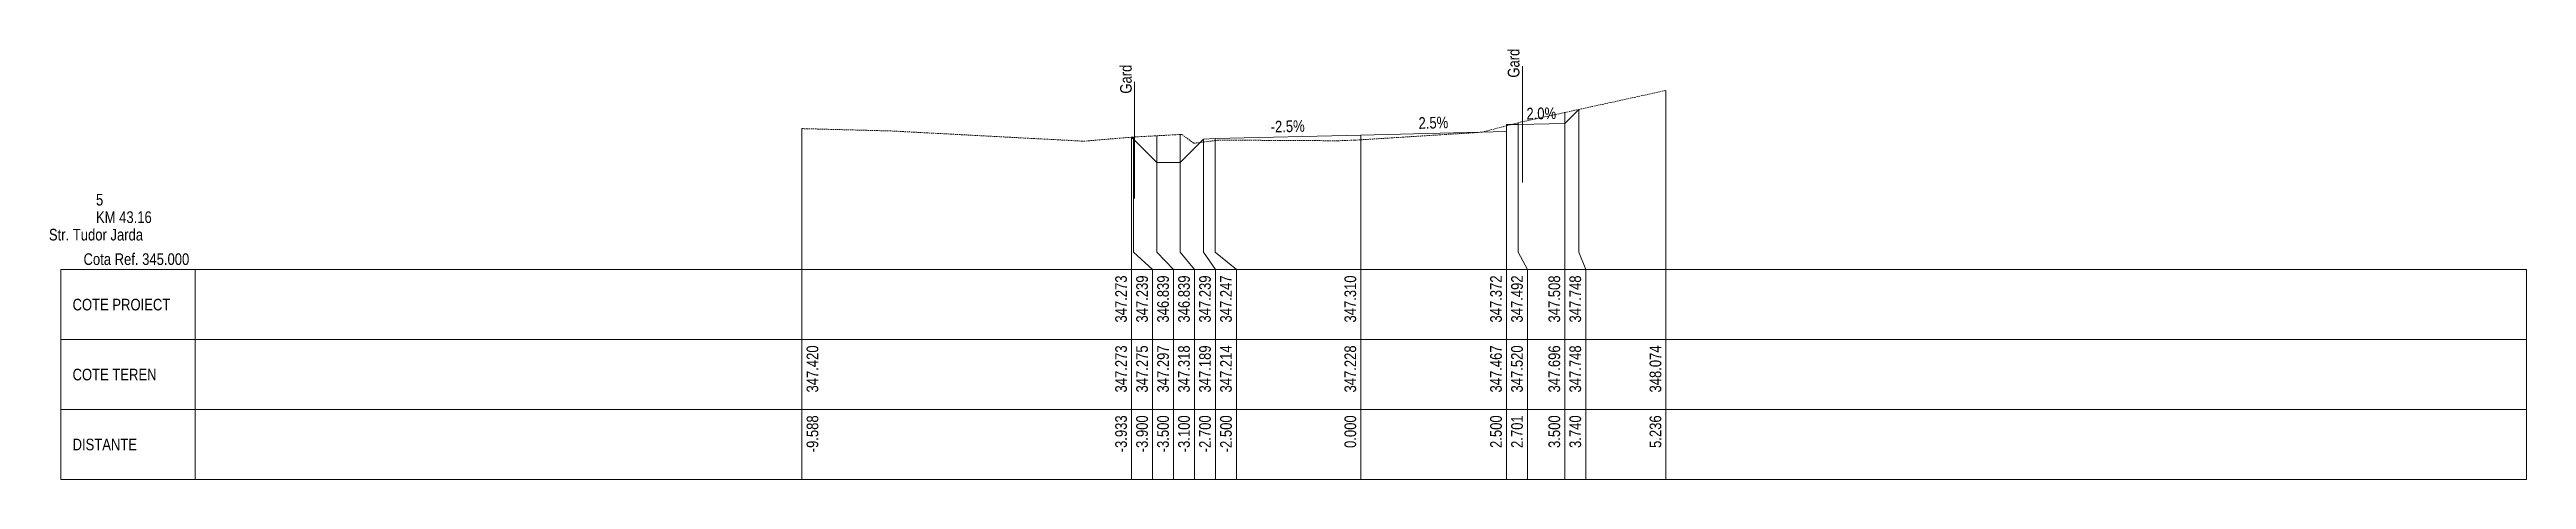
# Paper-space layout 'Str. Tudor Jarda-XS-1' of a CAD drawing. Extents: x 5 to 860, y 10 to 5944.
# Drawn here: x 5 to 430, y 394 to 467.8 of the extents above; entities that cross this region are included whole.
import ezdxf
from ezdxf.enums import TextEntityAlignment as Align

# ---------------------------------------------------------------- set-up
doc = ezdxf.new("R2010")
doc.units = 0
doc.linetypes.add('DASHED2', pattern=[0.375, 0.25, -0.125])
doc.layers.add('ARD-No Plot', color=1, linetype='Continuous', lineweight=0, plot=False)
for name, color, linetype, lineweight in [('DESIGN-TEXT', 7, 'Continuous', 0), ('EXISTING-TEXT', 7, 'Continuous', 0), ('LINES', 7, 'Continuous', 0), ('Text', 7, 'Continuous', 0), ('X-RL', 7, 'Continuous', 0), ('XPLOT-DESIGN', 5, 'Continuous', 0), ('XPLOT-EXISTING', 3, 'DASHED2', 0), ('XPLOT-GRADE', 7, 'Continuous', 0), ('XPLOT-KM', 7, 'Continuous', 0), ('XPLOT-TITLE', 7, 'Continuous', 0)]:
    doc.layers.add(name, color=color, linetype=linetype, lineweight=lineweight)
doc.styles.add('Arial', font='arial.ttf', dxfattribs={"width": 0.8})

psp = doc.layouts.new('Str. Tudor Jarda-XS-1')

# ---------------------------------------------------------------- texts
at = {"layer": 'ARD-No Plot', "style": 'Arial', "width": 0.8}
psp.add_text('Str. Tudor Jarda', height=2, dxfattribs=at).set_placement((13, 435), align=Align.CENTER)
at = {"layer": 'DESIGN-TEXT', "style": 'Arial', "width": 0.8}
for s, p in [('347.273', (189.869, 429)), ('347.239', (193.469, 429)), ('346.839', (197.069, 429)), ('346.839', (200.669, 429)), ('347.239', (204.269, 429)), ('347.247', (207.869, 429)), ('347.310', (229.2, 429)), ('347.372', (254.2, 429)), ('347.492', (257.8, 429)), ('347.508', (264.2, 429)), ('347.748', (267.8, 429))]:
    psp.add_text(s, height=2, rotation=90, dxfattribs=at).set_placement(p, align=Align.RIGHT)
at = {"layer": 'EXISTING-TEXT', "style": 'Arial', "width": 0.8}
for s, p in [('347.420', (136.92, 417)), ('347.273', (189.869, 417)), ('347.275', (193.469, 417)), ('347.297', (197.069, 417)), ('347.318', (200.669, 417)), ('347.189', (204.269, 417)), ('347.214', (207.869, 417)), ('347.228', (229.2, 417)), ('347.228', (229.2, 417)), ('347.467', (254.2, 417)), ('347.520', (257.8, 417)), ('347.696', (264.2, 417)), ('347.748', (267.8, 417)), ('348.074', (281.557, 417))]:
    psp.add_text(s, height=2, rotation=90, dxfattribs=at).set_placement(p, align=Align.RIGHT)
at = {"layer": 'Text', "style": 'Arial', "width": 0.8}
for p in [(257.225, 462.939), (190.7, 460.195)]:
    psp.add_text('Gard', height=2, rotation=90, dxfattribs=at).set_placement(p)
for s, p in [('-9.588', (136.92, 405)), ('-9.588', (136.92, 405)), ('-3.933', (189.869, 405)), ('-3.933', (189.869, 405)), ('-3.933', (189.869, 405)), ('-3.900', (193.469, 405)), ('-3.900', (193.469, 405)), ('-3.900', (193.469, 405)), ('-3.500', (197.069, 405)), ('-3.500', (197.069, 405)), ('-3.500', (197.069, 405)), ('-3.100', (200.669, 405)), ('-3.100', (200.669, 405)), ('-3.100', (200.669, 405)), ('-2.700', (204.269, 405)), ('-2.700', (204.269, 405)), ('-2.700', (204.269, 405)), ('-2.500', (207.869, 405)), ('-2.500', (207.869, 405)), ('-2.500', (207.869, 405)), ('0.000', (229.2, 405)), ('0.000', (229.2, 405)), ('0.000', (229.2, 405)), ('2.500', (254.2, 405)), ('2.500', (254.2, 405)), ('2.500', (254.2, 405)), ('2.701', (257.8, 405)), ('2.701', (257.8, 405)), ('2.701', (257.8, 405)), ('3.500', (264.2, 405)), ('3.500', (264.2, 405)), ('3.500', (264.2, 405)), ('3.740', (267.8, 405)), ('3.740', (267.8, 405)), ('3.740', (267.8, 405)), ('5.236', (281.557, 405)), ('5.236', (281.557, 405))]:
    psp.add_text(s, height=2, rotation=90, dxfattribs=at).set_placement(p, align=Align.RIGHT)
at = {"layer": 'X-RL', "style": 'Arial', "width": 0.8}
psp.add_text('Cota Ref. 345.000', height=2, dxfattribs=at).set_placement((29, 430.8), align=Align.RIGHT)
at = {"layer": 'XPLOT-GRADE', "style": 'Arial', "width": 0.8}
for s, rotation, p in [('-2.5%', 1.4321, (217.48, 453.587)), ('2.5%', 1.4321, (242.48, 454.212)), ('2.0%', 1.14576, (260.989, 455.804))]:
    psp.add_text(s, height=2, rotation=rotation, dxfattribs=at).set_placement(p, align=Align.CENTER)
at = {"layer": 'XPLOT-KM', "style": 'Arial', "width": 0.8}
for s, p in [('5', (13, 441)), ('KM 43.16', (13, 438))]:
    psp.add_text(s, height=2, dxfattribs=at).set_placement(p)
at = {"layer": 'XPLOT-TITLE', "style": 'Arial', "width": 0.8}
for s, p in [('COTE PROIECT', (8.982, 423)), ('COTE TEREN', (8.982, 411)), ('DISTANTE', (8.982, 399))]:
    psp.add_text(s, height=2, dxfattribs=at).set_placement(p)

# ---------------------------------------------------------------- linework, layer by layer
at = {"layer": 'LINES'}
for p, q in [((257.725, 464.939), (257.725, 444.939)), ((191.2, 462.195), (191.2, 442.195)), ((282.357, 433), (282.357, 460.742)), ((282.357, 433), (282.357, 460.742)), ((257.01, 433), (257.01, 455.197)), ((257.01, 433), (257.01, 455.197)), ((257.01, 433), (257.01, 455.197)), ((265, 433), (265, 456.961)), ((265, 433), (265, 456.961)), ((265, 433), (265, 456.961)), ((267.399, 433), (267.399, 457.484)), ((267.399, 433), (267.399, 457.484)), ((267.399, 433), (267.399, 457.484)), ((134.12, 433), (134.12, 454.196)), ((134.12, 433), (134.12, 454.196)), ((190.669, 433), (190.669, 452.725)), ((190.669, 433), (190.669, 452.725)), ((190.669, 433), (190.669, 452.725)), ((191, 433), (191, 452.753)), ((191, 433), (191, 452.753)), ((191, 433), (191, 452.753)), ((195, 433), (195, 452.97)), ((195, 433), (195, 452.97)), ((195, 433), (195, 452.97)), ((199, 433), (199, 453.18)), ((199, 433), (199, 453.18)), ((199, 433), (199, 453.18)), ((203, 433), (203, 452.395)), ((203, 433), (203, 452.395)), ((203, 433), (203, 452.395)), ((205, 433), (205, 452.475)), ((205, 433), (205, 452.475)), ((205, 433), (205, 452.475)), ((230, 433), (230, 453.1)), ((230, 433), (230, 453.1)), ((230, 433), (230, 453.1)), ((255, 433), (255, 454.673)), ((255, 433), (255, 454.673)), ((255, 433), (255, 454.673)), ((6.982, 418), (6.982, 430)), ((6.982, 430), (30, 430)), ((30, 394), (30, 430)), ((30, 430), (430, 430)), ((134.12, 430), (134.12, 433)), ((134.12, 430), (134.12, 433)), ((134.12, 394), (134.12, 430)), ((134.12, 394), (134.12, 430)), ((190.669, 430), (190.669, 433)), ((190.669, 430), (190.669, 433)), ((190.669, 430), (190.669, 433)), ((190.669, 394), (190.669, 430)), ((190.669, 394), (190.669, 430)), ((190.669, 394), (190.669, 430)), ((194.269, 430), (191, 433)), ((194.269, 430), (191, 433)), ((194.269, 430), (191, 433)), ((194.269, 394), (194.269, 430)), ((194.269, 394), (194.269, 430)), ((194.269, 394), (194.269, 430)), ((197.869, 430), (195, 433)), ((197.869, 430), (195, 433)), ((197.869, 430), (195, 433)), ((197.869, 394), (197.869, 430)), ((197.869, 394), (197.869, 430)), ((197.869, 394), (197.869, 430)), ((201.469, 430), (199, 433)), ((201.469, 430), (199, 433)), ((201.469, 430), (199, 433)), ((201.469, 394), (201.469, 430)), ((201.469, 394), (201.469, 430)), ((201.469, 394), (201.469, 430)), ((205.069, 430), (203, 433)), ((205.069, 430), (203, 433)), ((205.069, 430), (203, 433)), ((208.669, 430), (205, 433)), ((208.669, 430), (205, 433)), ((208.669, 430), (205, 433)), ((205.069, 394), (205.069, 430)), ((205.069, 394), (205.069, 430)), ((205.069, 394), (205.069, 430)), ((208.669, 394), (208.669, 430)), ((208.669, 394), (208.669, 430)), ((208.669, 394), (208.669, 430)), ((230, 430), (230, 433)), ((230, 430), (230, 433)), ((230, 430), (230, 433)), ((230, 394), (230, 430)), ((230, 394), (230, 430)), ((230, 394), (230, 430)), ((255, 430), (255, 433)), ((255, 430), (255, 433)), ((255, 430), (255, 433)), ((255, 394), (255, 430)), ((255, 394), (255, 430)), ((255, 394), (255, 430)), ((258.6, 430), (257.01, 433)), ((258.6, 430), (257.01, 433)), ((258.6, 430), (257.01, 433)), ((258.6, 394), (258.6, 430)), ((258.6, 394), (258.6, 430)), ((258.6, 394), (258.6, 430)), ((265, 430), (265, 433)), ((265, 430), (265, 433)), ((265, 430), (265, 433)), ((265, 394), (265, 430)), ((265, 394), (265, 430)), ((265, 394), (265, 430)), ((268.6, 430), (267.399, 433)), ((268.6, 430), (267.399, 433)), ((268.6, 430), (267.399, 433)), ((268.6, 394), (268.6, 430)), ((268.6, 394), (268.6, 430)), ((268.6, 394), (268.6, 430)), ((282.357, 430), (282.357, 433)), ((282.357, 430), (282.357, 433)), ((282.357, 394), (282.357, 430)), ((282.357, 394), (282.357, 430)), ((430, 394), (430, 430)), ((6.982, 406), (6.982, 418)), ((6.982, 418), (30, 418)), ((30, 418), (6.982, 418)), ((30, 418), (430, 418)), ((6.982, 394), (6.982, 406)), ((6.982, 406), (30, 406)), ((30, 406), (6.982, 406)), ((30, 406), (430, 406)), ((30, 394), (6.982, 394)), ((30, 394), (430, 394))]:
    psp.add_line(p, q, dxfattribs=at)
at = {"layer": 'XPLOT-DESIGN'}
for p, q in [((255, 453.725), (255.01, 454.925)), ((255.01, 454.925), (257.01, 454.925)), ((257.01, 454.925), (265, 455.084)), ((265, 455.084), (267.399, 457.484)), ((190.669, 452.725), (191, 452.395)), ((191, 452.395), (195, 448.395)), ((199, 448.395), (203, 452.395)), ((203, 452.395), (205, 452.475)), ((205, 452.475), (230, 453.1)), ((230, 453.1), (255, 453.725)), ((195, 448.395), (199, 448.395))]:
    psp.add_line(p, q, dxfattribs=at)
at = {"layer": 'XPLOT-EXISTING'}
for p, q in [((267.399, 457.484), (282.357, 460.742)), ((255, 454.673), (257.01, 455.197)), ((257.01, 455.197), (257.551, 455.338)), ((257.551, 455.338), (265, 456.961)), ((265, 456.961), (267.399, 457.484)), ((134.12, 454.196), (149.468, 453.791)), ((149.468, 453.791), (182.489, 452.038)), ((182.489, 452.038), (190.669, 452.725)), ((190.669, 452.725), (191, 452.753)), ((191, 452.753), (191.2, 452.77)), ((191.2, 452.77), (195, 452.97)), ((195, 452.97), (199, 453.18)), ((199, 453.18), (199.296, 453.195)), ((199.296, 453.195), (201.378, 451.685)), ((201.378, 451.685), (203, 451.891)), ((203, 451.891), (205, 452.145)), ((205, 452.145), (205.443, 452.201)), ((205.443, 452.201), (208.511, 452.21)), ((208.511, 452.21), (226.051, 452.112)), ((226.051, 452.112), (228.966, 452.214)), ((228.966, 452.214), (230, 452.278)), ((230, 452.278), (250.816, 453.582)), ((230, 452.278), (230, 452.278)), ((250.816, 453.582), (255, 454.673))]:
    psp.add_line(p, q, dxfattribs=at)

psp.set_redraw_order([(e.dxf.handle, doc.entitydb.next_handle()) for e in psp.query("TEXT MTEXT ATTDEF DIMENSION ARC_DIMENSION")])  # texts and dimensions are drawn at this point

doc.saveas('drawing.dxf')
